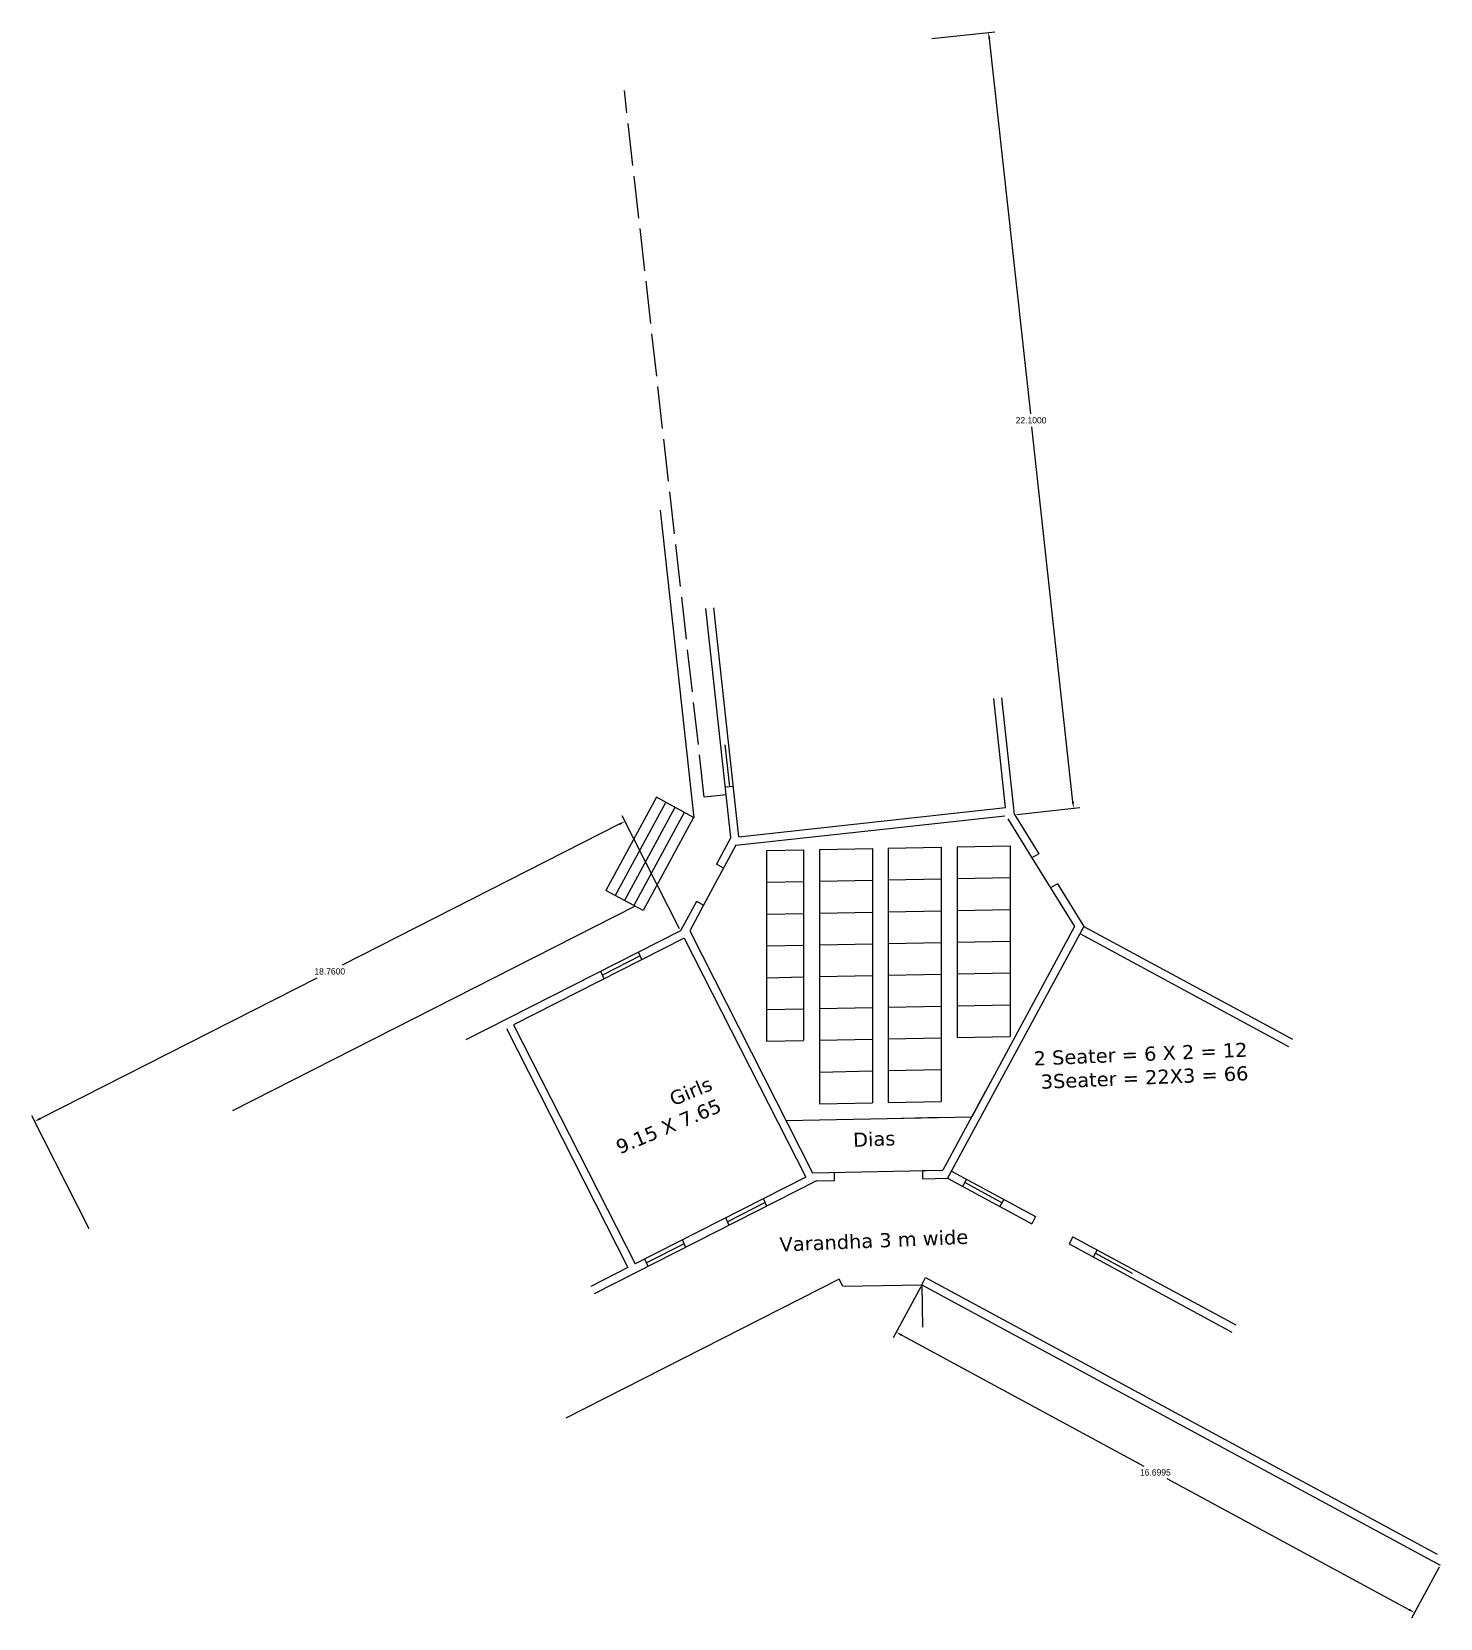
# Model space of a CAD drawing. Header units: inches. Extents: x 9 to 159, y 56 to 115.
# Drawn here: x 119.37 to 159.28, y 62.82 to 107.75 of the extents above; entities that cross this region are included whole.
import ezdxf

# ---------------------------------------------------------------- set-up
doc = ezdxf.new("R2010")
doc.units = ezdxf.units.IN
doc.header["$MEASUREMENT"] = 0
doc.linetypes.add('ACAD_ISO02W100', pattern=[15, 12, -3])
doc.dimstyles.get("Standard").update_dxf_attribs({"dimtxt": 0.18, "dimasz": 0.18, "dimexe": 0.18, "dimexo": 0.0625, "dimgap": 0.09, "dimtad": 0, "dimtih": 1, "dimtoh": 1, "dimdec": 4, "dimzin": 0, "dimdsep": 46, "dimtxsty": 'Standard', "dimcen": 0.09, "dimadec": 0, "dimazin": 0, "dimtfac": 1, "dimtdec": 4, "dimtofl": 0, "dimtmove": 0, "dimatfit": 3, "dimfxl": 1, "dimtolj": 1, "dimtzin": 0, "dimarcsym": 0})

msp = doc.modelspace()

# ---------------------------------------------------------------- texts
at = {"char_height": 0.4, "attachment_point": 3}
for s, insert, width, rotation in [('{\\fVerdana|b0|i0|c0|p34;2 Seater = 6 X 2 = 12\\P3Seater = 22X3 = 66}', (153.80621, 79.12743), 6.6308903, 2.37994), ('{\\fVerdana|b0|i0|c0|p34;Girls\\P9.15 X 7.65}', (138.53897, 78.17036), 5.3210924, 22.813235), ('{\\fVerdana|b0|i0|c0|p34;Dias}', (143.83104, 76.61929), 6.6308903, 2.37994), ('{\\fVerdana|b0|i0|c0|p34;Varandha 3 m wide}', (145.89489, 73.82881), 6.6308903, 2.37994)]:
    msp.add_mtext(s, dxfattribs=dict(at, insert=insert, width=width, rotation=rotation))

# ---------------------------------------------------------------- blocks, each defined once
blk = doc.blocks.new('*D18')
at = {"color": 0, "lineweight": -2, "transparency": 16777216}
for p, q in [((144.56, 72.213), (143.778, 70.767)), ((144.022, 70.84), (150.876, 67.134)), ((158.395, 63.067), (151.541, 66.774)), ((159.25, 64.27), (158.467, 62.824))]:
    blk.add_line(p, q, dxfattribs=at)
at = {"color": 0, "transparency": 16777216}
for points in [[(144.036, 70.866), (144.008, 70.813), (143.864, 70.925)], [(158.409, 63.094), (158.38, 63.041), (158.553, 62.982)]]:
    blk.add_solid(points, dxfattribs=at)
at = {"layer": 'Defpoints', "color": 0, "transparency": 16777216}
for p in [(144.59, 72.268), (159.279, 64.325), (158.553, 62.982)]:
    blk.add_point(p, dxfattribs=at)
at = {"color": 0, "transparency": 16777216, "insert": (151.208, 66.954), "char_height": 0.18, "attachment_point": 5}
blk.add_mtext('\\A1;16.6995', dxfattribs=at)
blk = doc.blocks.new('*D19')
at = {"color": 0, "lineweight": -2, "transparency": 16777216}
for p, q in [((137.726, 82.348), (136.098, 85.551)), ((136.019, 85.309), (128.172, 81.322)), ((119.616, 76.974), (127.463, 80.962)), ((121.001, 73.85), (119.374, 77.053))]:
    blk.add_line(p, q, dxfattribs=at)
at = {"color": 0, "transparency": 16777216}
for points in [[(136.006, 85.336), (136.033, 85.283), (136.18, 85.391)], [(119.602, 77.001), (119.629, 76.947), (119.455, 76.893)]]:
    blk.add_solid(points, dxfattribs=at)
at = {"layer": 'Defpoints', "color": 0, "transparency": 16777216}
for p in [(136.18, 85.391), (137.754, 82.292), (121.03, 73.794)]:
    blk.add_point(p, dxfattribs=at)
at = {"color": 0, "transparency": 16777216, "insert": (127.817, 81.142), "char_height": 0.18, "attachment_point": 5}
blk.add_mtext('\\A1;18.7600', dxfattribs=at)
blk = doc.blocks.new('*D20')
at = {"color": 0, "lineweight": -2, "transparency": 16777216}
for p, q in [((144.872, 107.556), (146.66, 107.752)), ((146.501, 107.554), (147.666, 96.928)), ((148.87, 85.943), (147.705, 96.568)), ((147.281, 85.588), (149.069, 85.784))]:
    blk.add_line(p, q, dxfattribs=at)
at = {"color": 0, "transparency": 16777216}
for points in [[(146.531, 107.557), (146.471, 107.55), (146.481, 107.732)], [(148.9, 85.946), (148.84, 85.94), (148.89, 85.764)]]:
    blk.add_solid(points, dxfattribs=at)
at = {"layer": 'Defpoints', "color": 0, "transparency": 16777216}
for p in [(144.81, 107.549), (146.481, 107.732), (147.218, 85.581)]:
    blk.add_point(p, dxfattribs=at)
at = {"color": 0, "transparency": 16777216, "insert": (147.686, 96.748), "char_height": 0.18, "attachment_point": 5}
blk.add_mtext('\\A1;22.1000', dxfattribs=at)

# ---------------------------------------------------------------- dimensions: what is measured, and where the dimension line sits
for p1, p2, distance, picture, middle in [((147.21841, 85.58084), (144.80992, 107.5492), -1.68152, '*D20', (147.68567, 96.74827)), ((121.02955, 73.79399), (137.75432, 82.29222), 3.47576, '*D19', (127.81742, 81.14179)), ((144.59006, 72.26847), (159.27927, 64.32484), -1.5268, '*D18', (151.2084, 66.95365))]:
    dim = msp.add_aligned_dim(p1=p1, p2=p2, distance=distance, dimstyle='Standard')
    dim.commit()
    dim.dimension.update_dxf_attribs({"geometry": picture, "text_midpoint": middle})

# ---------------------------------------------------------------- linework, layer by layer
at = {"linetype": 'ACAD_ISO02W100', "ltscale": 0.1}
for p, q in [((138.42815, 86.07799), (136.16582, 106.09002)), ((139.05162, 86.14112), (138.42815, 86.07799))]:
    msp.add_line(p, q, dxfattribs=at)
for p, q in [((138.14404, 85.49203), (137.18897, 94.20347)), ((139.18135, 84.93107), (138.47025, 91.41716)), ((139.40998, 84.95614), (138.69969, 91.43491)), ((146.96472, 85.7844), (146.62663, 88.86814)), ((147.21841, 85.58084), (146.85606, 88.88588)), ((139.00821, 87.56125), (139.13919, 86.3678)), ((139.25424, 86.3767), (139.02481, 86.35895)), ((137.07027, 86.0727), (135.64323, 83.43385)), ((137.33416, 85.93), (135.90712, 83.29114)), ((138.14404, 85.49203), (137.07027, 86.0727)), ((137.59804, 85.7873), (136.171, 83.14844)), ((137.86193, 85.64459), (136.43489, 83.00574)), ((138.12581, 85.50189), (136.69877, 82.86303)), ((139.40998, 84.95614), (146.96472, 85.7844)), ((143.22978, 85.14354), (146.94046, 85.55036)), ((147.02292, 85.45966), (147.7077, 84.35495)), ((147.21841, 85.58084), (147.90837, 84.46776)), ((139.18135, 84.93107), (138.77413, 84.17805)), ((139.3263, 84.71559), (143.22978, 85.14354)), ((139.3263, 84.71559), (138.40563, 83.0131)), ((140.1918, 84.56489), (141.2418, 84.58541)), ((140.1918, 84.56489), (140.1918, 79.16386)), ((141.2418, 84.58541), (141.2418, 79.18438)), ((141.6918, 84.5942), (143.1918, 84.62351)), ((141.6918, 84.5942), (141.6918, 77.39283)), ((143.1918, 84.62351), (143.1918, 77.42213)), ((143.6418, 84.6323), (145.1418, 84.66161)), ((143.6418, 84.6323), (143.6418, 77.43093)), ((145.1418, 84.66161), (145.1418, 77.46024)), ((145.5918, 84.6704), (147.0918, 84.69971)), ((145.5918, 84.6704), (145.5918, 79.26937)), ((147.0918, 84.69971), (147.0918, 79.29868)), ((147.90837, 84.46776), (147.7077, 84.35495)), ((138.97644, 84.06864), (138.77413, 84.17805)), ((147.7077, 84.35495), (148.91382, 82.40918)), ((140.1918, 83.66472), (141.2418, 83.68524)), ((141.6918, 83.69403), (143.1918, 83.72334)), ((143.6418, 83.73213), (145.1418, 83.76144)), ((145.5918, 83.77023), (147.0918, 83.79954)), ((148.43571, 83.61703), (148.23504, 83.50422)), ((148.43571, 83.61703), (149.17955, 82.41704)), ((136.69877, 82.86303), (135.64323, 83.43385)), ((138.20332, 83.1225), (137.75432, 82.29222)), ((138.40563, 83.0131), (138.20332, 83.1225)), ((136.47104, 82.98619), (125.06655, 77.19131)), ((138.40563, 83.0131), (138.01399, 82.28889)), ((140.1918, 82.76455), (141.2418, 82.78506)), ((141.6918, 82.79386), (143.1918, 82.82317)), ((143.6418, 82.83196), (145.1418, 82.86127)), ((145.5918, 82.87006), (147.0918, 82.89937)), ((137.75432, 82.29222), (131.67266, 79.20199)), ((138.01399, 82.28889), (141.49478, 75.4386)), ((149.17955, 82.41704), (145.32178, 75.28334)), ((148.91382, 82.40918), (146.00323, 77.02698)), ((149.17955, 82.41704), (155.0932, 79.21906)), ((137.8585, 82.08717), (133.02651, 79.63192)), ((137.8585, 82.08717), (141.30128, 75.31168)), ((140.1918, 81.86437), (141.2418, 81.88489)), ((141.6918, 81.89368), (143.1918, 81.92299)), ((143.6418, 81.93179), (145.1418, 81.9611)), ((145.5918, 81.96989), (147.0918, 81.9992)), ((149.07014, 82.21473), (154.98379, 79.01675)), ((136.61206, 81.58236), (135.5409, 81.03835)), ((136.65904, 81.47769), (136.56476, 81.68778)), ((135.58797, 80.93346), (135.49369, 81.14354)), ((140.1918, 80.9642), (141.2418, 80.98472)), ((141.6918, 80.99351), (143.1918, 81.02282)), ((143.6418, 81.03161), (145.1418, 81.06092)), ((145.5918, 81.06972), (147.0918, 81.09903)), ((140.1918, 80.06403), (141.2418, 80.08455)), ((141.6918, 80.09334), (143.1918, 80.12265)), ((143.6418, 80.13144), (145.1418, 80.16075)), ((145.5918, 80.16954), (147.0918, 80.19885)), ((132.82146, 79.52773), (136.26424, 72.75224)), ((133.02651, 79.63192), (136.46929, 72.85643)), ((140.1918, 79.16386), (141.2418, 79.18438)), ((141.6918, 79.19317), (143.1918, 79.22248)), ((143.6418, 79.23127), (145.1418, 79.26058)), ((145.5918, 79.26937), (147.0918, 79.29868)), ((141.6918, 78.293), (143.1918, 78.32231)), ((143.6418, 78.3311), (145.1418, 78.36041)), ((146.39339, 77.74845), (145.18324, 75.51067)), ((141.6918, 77.39283), (143.1918, 77.42213)), ((143.6418, 77.43093), (145.1418, 77.46024)), ((140.73994, 76.92414), (146.00323, 77.02698)), ((143.6418, 76.98084), (145.1418, 77.01015)), ((141.49478, 75.4386), (145.18324, 75.51067)), ((144.61792, 75.49963), (145.18324, 75.51067)), ((144.61866, 75.2696), (144.61792, 75.49963)), ((145.43119, 75.48565), (147.81477, 74.19666)), ((141.61052, 75.21082), (135.30818, 72.00846)), ((141.30128, 75.31168), (136.46929, 72.85643)), ((141.61052, 75.21082), (142.11881, 75.22075)), ((142.11881, 75.22075), (142.11807, 75.45078)), ((144.61866, 75.2696), (145.32178, 75.28334)), ((145.32178, 75.28334), (147.70536, 73.99435)), ((145.85712, 75.25532), (145.74771, 75.053)), ((146.86222, 74.59123), (145.80668, 75.16205)), ((140.15419, 74.59695), (139.08294, 74.05313)), ((140.20028, 74.49425), (140.106, 74.70433)), ((146.91266, 74.6845), (146.80325, 74.48219)), ((139.12922, 73.95002), (139.03494, 74.1601)), ((147.81477, 74.19666), (147.70536, 73.99435)), ((137.85802, 73.43128), (136.78678, 72.88745)), ((137.9045, 73.32771), (137.81022, 73.53779)), ((148.87031, 73.62584), (148.76091, 73.42353)), ((148.76091, 73.42353), (153.3752, 70.92821)), ((148.87031, 73.62584), (153.48461, 71.13052)), ((149.55682, 73.25459), (149.44741, 73.05228)), ((136.83344, 72.78348), (136.73916, 72.99356)), ((150.56192, 72.59051), (149.50638, 73.16133)), ((142.247, 72.42715), (134.50294, 68.49222)), ((136.26424, 72.75224), (135.2139, 72.21854)), ((142.35655, 72.22483), (142.247, 72.42715)), ((144.59006, 72.26847), (144.69947, 72.47078)), ((144.69947, 72.47078), (159.18637, 64.63656)), ((142.35655, 72.22483), (144.59006, 72.26847)), ((144.59006, 72.26847), (159.27927, 64.32484)), ((144.59006, 72.26847), (144.61351, 71.0687))]:
    msp.add_line(p, q)

msp.set_redraw_order([(e.dxf.handle, doc.entitydb.next_handle()) for e in msp.query("TEXT MTEXT ATTDEF DIMENSION ARC_DIMENSION")])  # texts and dimensions are drawn at this point

doc.saveas('drawing.dxf')
